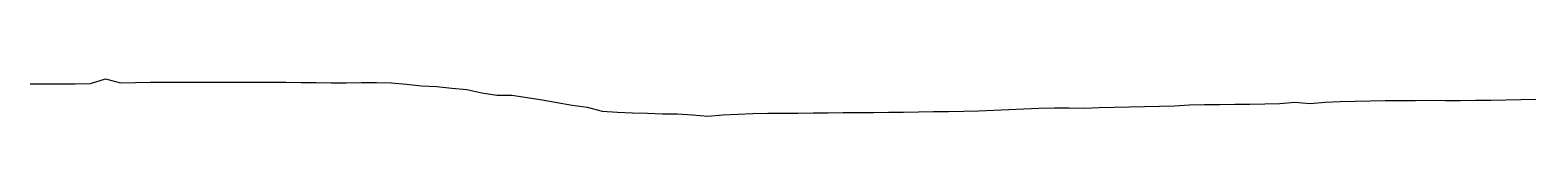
# Model space of a CAD drawing. Header units: metres. Extents: x -148477 to 168932, y -55673 to -2736.
# Drawn here: x -58507 to -57507, y -21018 to -20993 of the extents above; entities that cross this region are included whole.
import ezdxf

# ---------------------------------------------------------------- set-up
doc = ezdxf.new("R2010")
doc.units = ezdxf.units.M

msp = doc.modelspace()

# ---------------------------------------------------------------- linework, layer by layer
at = {"color": 6, "linetype": 'Continuous', "lineweight": -3, "ltscale": 0.5}
for p, q in [((-58506.8697, -20996.4557), (-58496.8697, -20996.4057)), ((-58496.8697, -20996.4057), (-58486.8697, -20996.4857)), ((-58486.8697, -20996.4857), (-58476.8697, -20996.5557)), ((-58476.8697, -20996.5557), (-58466.8697, -20996.3057)), ((-58466.8697, -20996.3057), (-58456.8697, -20993.0957)), ((-58456.8697, -20993.0957), (-58446.8697, -20995.7557)), ((-58446.8697, -20995.7557), (-58436.8697, -20995.5257)), ((-58436.8697, -20995.5257), (-58426.8697, -20995.3957)), ((-58426.8697, -20995.3957), (-58416.8697, -20995.3157)), ((-58416.8697, -20995.3157), (-58406.8697, -20995.2757)), ((-58406.8697, -20995.2757), (-58396.8697, -20995.4357)), ((-58396.8697, -20995.4357), (-58386.8697, -20995.4657)), ((-58386.8697, -20995.4657), (-58376.8697, -20995.4657)), ((-58376.8697, -20995.4657), (-58366.8697, -20995.4657)), ((-58366.8697, -20995.4657), (-58356.8697, -20995.3657)), ((-58356.8697, -20995.3657), (-58346.8697, -20995.3857)), ((-58346.8697, -20995.3857), (-58336.8697, -20995.4257)), ((-58336.8697, -20995.4257), (-58326.8697, -20995.5257)), ((-58326.8697, -20995.5257), (-58316.8697, -20995.6457)), ((-58316.8697, -20995.6457), (-58306.8697, -20995.9057)), ((-58306.8697, -20995.9057), (-58296.8697, -20995.8157)), ((-58296.8697, -20995.8157), (-58286.8697, -20995.4957)), ((-58286.8697, -20995.4957), (-58276.8697, -20995.5957)), ((-58276.8697, -20995.5957), (-58266.8697, -20995.8857)), ((-58266.8697, -20995.8857), (-58256.8697, -20996.7457)), ((-58256.8697, -20996.7457), (-58246.8697, -20997.7757)), ((-58246.8697, -20997.7757), (-58236.8697, -20998.1657)), ((-58236.8697, -20998.1657), (-58226.8697, -20999.2557)), ((-58226.8697, -20999.2557), (-58216.8697, -21000.2457)), ((-58216.8697, -21000.2457), (-58206.8697, -21002.4057)), ((-58206.8697, -21002.4057), (-58196.8697, -21004.1157)), ((-58196.8697, -21004.1157), (-58186.8697, -21004.1157)), ((-58186.8697, -21004.1157), (-58176.8697, -21005.5257)), ((-58176.8697, -21005.5257), (-58166.8697, -21007.0457)), ((-58166.8697, -21007.0457), (-58156.8697, -21008.8457)), ((-58156.8697, -21008.8457), (-58146.8697, -21010.6757)), ((-57706.8697, -21010.0557), (-57696.8697, -21009.9457)), ((-57696.8697, -21009.9457), (-57686.8697, -21009.8257)), ((-57686.8697, -21009.8257), (-57676.8697, -21009.6757)), ((-57676.8697, -21009.6757), (-57666.8697, -21008.6357)), ((-57666.8697, -21008.6357), (-57656.8697, -21009.4957)), ((-57656.8697, -21009.4957), (-57646.8697, -21008.6457)), ((-57646.8697, -21008.6457), (-57636.8697, -21008.2657)), ((-57636.8697, -21008.2657), (-57626.8697, -21007.9657)), ((-57626.8697, -21007.9657), (-57616.8697, -21007.7357)), ((-57616.8697, -21007.7357), (-57606.8697, -21007.6957)), ((-57606.8697, -21007.6957), (-57596.8697, -21007.6257)), ((-57596.8697, -21007.6257), (-57586.8697, -21007.5657)), ((-57586.8697, -21007.5657), (-57576.8697, -21007.4457)), ((-57576.8697, -21007.4457), (-57566.8697, -21007.4757)), ((-57566.8697, -21007.4757), (-57556.8697, -21007.4957)), ((-57556.8697, -21007.4957), (-57546.8697, -21007.3357)), ((-57546.8697, -21007.3357), (-57536.8697, -21007.2757)), ((-57536.8697, -21007.2757), (-57526.8697, -21007.1557)), ((-57526.8697, -21007.1557), (-57516.8697, -21006.9357)), ((-57516.8697, -21006.9357), (-57506.8697, -21006.7357)), ((-58146.8697, -21010.6757), (-58136.8697, -21012.0357)), ((-58136.8697, -21012.0357), (-58126.8697, -21014.7957)), ((-58126.8697, -21014.7957), (-58116.8697, -21015.3857)), ((-58116.8697, -21015.3857), (-58106.8697, -21015.8957)), ((-58106.8697, -21015.8957), (-58096.8697, -21016.0957)), ((-58096.8697, -21016.0957), (-58086.8697, -21016.3857)), ((-58086.8697, -21016.3857), (-58076.8697, -21016.5357)), ((-58076.8697, -21016.5357), (-58066.8697, -21017.2257)), ((-58066.8697, -21017.2257), (-58056.8697, -21018.0757)), ((-58056.8697, -21018.0757), (-58046.8697, -21017.1757)), ((-58046.8697, -21017.1757), (-58036.8697, -21016.6157)), ((-58036.8697, -21016.6157), (-58026.8697, -21016.3157)), ((-58026.8697, -21016.3157), (-58016.8697, -21016.0857)), ((-58016.8697, -21016.0857), (-58006.8697, -21016.0357)), ((-58006.8697, -21016.0357), (-57996.8697, -21016.0457)), ((-57996.8697, -21016.0457), (-57986.8697, -21015.8857)), ((-57986.8697, -21015.8857), (-57976.8697, -21015.7157)), ((-57976.8697, -21015.7157), (-57966.8697, -21015.5957)), ((-57966.8697, -21015.5957), (-57956.8697, -21015.5257)), ((-57956.8697, -21015.5257), (-57946.8697, -21015.4757)), ((-57946.8697, -21015.4757), (-57936.8697, -21015.4157)), ((-57936.8697, -21015.4157), (-57926.8697, -21015.2657)), ((-57926.8697, -21015.2657), (-57916.8697, -21015.0657)), ((-57916.8697, -21015.0657), (-57906.8697, -21014.9557)), ((-57906.8697, -21014.9557), (-57896.8697, -21014.8257)), ((-57896.8697, -21014.8257), (-57886.8697, -21014.6857)), ((-57886.8697, -21014.6857), (-57876.8697, -21014.4457)), ((-57876.8697, -21014.4457), (-57866.8697, -21014.0457)), ((-57866.8697, -21014.0457), (-57856.8697, -21013.6057)), ((-57856.8697, -21013.6057), (-57846.8697, -21013.1457)), ((-57846.8697, -21013.1457), (-57836.8697, -21012.7657)), ((-57836.8697, -21012.7657), (-57826.8697, -21012.5557)), ((-57826.8697, -21012.5557), (-57816.8697, -21012.4157)), ((-57816.8697, -21012.4157), (-57806.8697, -21012.6257)), ((-57806.8697, -21012.6257), (-57796.8697, -21012.3357)), ((-57796.8697, -21012.3357), (-57786.8697, -21012.0857)), ((-57786.8697, -21012.0857), (-57776.8697, -21011.8157)), ((-57776.8697, -21011.8157), (-57766.8697, -21011.5957)), ((-57766.8697, -21011.5957), (-57756.8697, -21011.2957)), ((-57756.8697, -21011.2957), (-57746.8697, -21011.0657)), ((-57746.8697, -21011.0657), (-57736.8697, -21010.4657)), ((-57736.8697, -21010.4657), (-57726.8697, -21010.2957)), ((-57726.8697, -21010.2957), (-57716.8697, -21010.1557)), ((-57716.8697, -21010.1557), (-57706.8697, -21010.0557))]:
    msp.add_line(p, q, dxfattribs=at)

doc.saveas('drawing.dxf')
